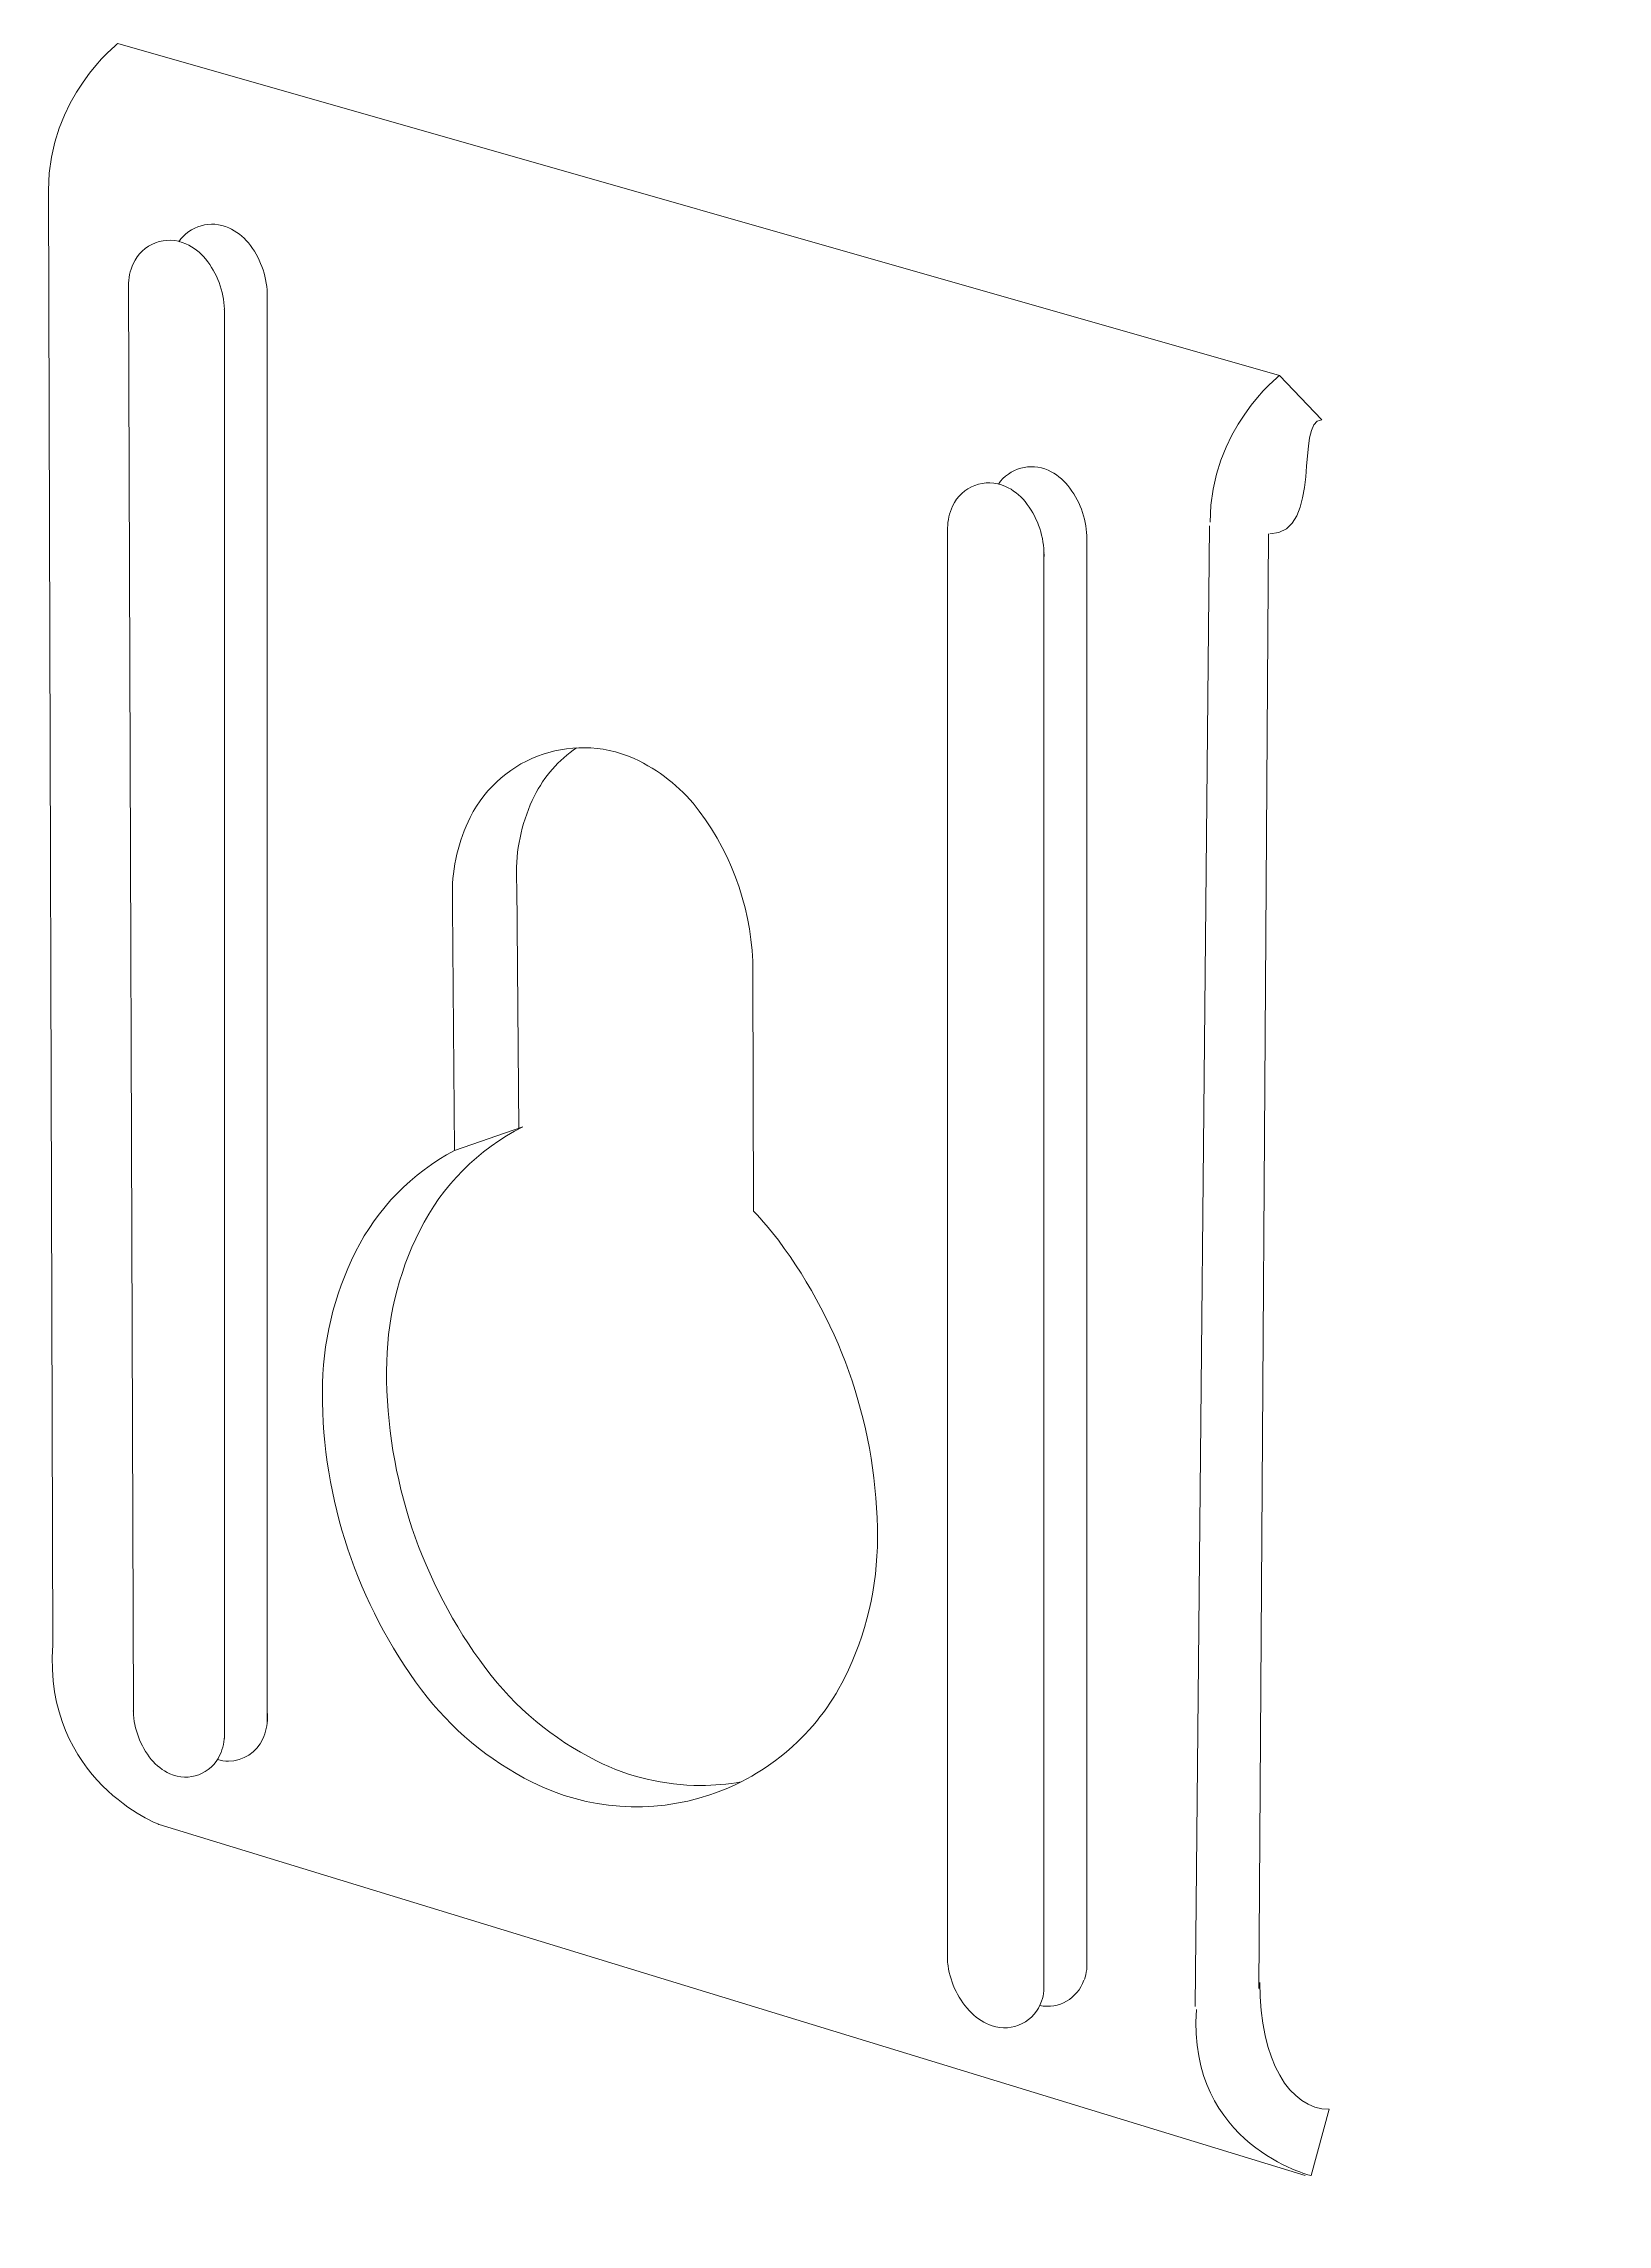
# Model space of a CAD drawing. Header units: metres. Extents: x -27.1 to 47.9, y -10.7 to 6.6.
# Drawn here: x 13.264 to 13.71, y 2.472 to 3.094 of the extents above; entities that cross this region are included whole.
import ezdxf

# ---------------------------------------------------------------- set-up
doc = ezdxf.new("R2010")
doc.units = ezdxf.units.M
doc.header["$MEASUREMENT"] = 0
doc.layers.add('PDF_Working_Num_Penna__7_Num_Penna__7_Num_Penna__7_Num_Penna__7_Num_Penna__7_Num_Penna__7', color=7, linetype='Continuous', lineweight=18)
doc.styles.add('GENERATED_STYLE_1', font='Arial')

msp = doc.modelspace()

# ---------------------------------------------------------------- linework, layer by layer
at = {"layer": 'PDF_Working_Num_Penna__7_Num_Penna__7_Num_Penna__7_Num_Penna__7_Num_Penna__7_Num_Penna__7', "color": 7, "linetype": 'Continuous', "lineweight": 18, "flags": 128}
for points in [[(13.28521, 3.09378), (13.61667, 2.99907)], [(13.26664, 2.63692), (13.26541, 3.052)], [(13.31566, 2.61022), (13.31566, 3.0177)], [(13.32787, 3.02227), (13.32787, 2.61479)], [(13.62876, 2.98642), (13.61667, 2.99907)], [(13.59668, 2.95618), (13.59264, 2.53376)], [(13.61078, 2.53892), (13.61358, 2.95397)], [(13.29701, 2.58571), (13.62398, 2.48554)], [(13.63086, 2.50447), (13.62569, 2.48554)]]:
    msp.add_lwpolyline(points, dxfattribs=at)
for points in [[(13.31565, 3.01798, 0.162092), (13.31027, 3.03235, 0.116747), (13.30468, 3.03666, 0.414423), (13.28962, 3.031, 0.107893), (13.28825, 3.02466), (13.28825, 3.0241)], [(13.32787, 3.02169), (13.32787, 3.02199, 0.015457), (13.32786, 3.02256, 0.162741), (13.32248, 3.03692, 0.115623), (13.31688, 3.04125, 0.362195), (13.30261, 3.03725)], [(13.28824, 3.02511), (13.28967, 2.61791, 0.16286), (13.29478, 2.60429, 0.117079), (13.30008, 2.60018, 0.412195), (13.31437, 2.60554, 0.107452), (13.31568, 2.61158, 0.016296), (13.31566, 2.61212)], [(13.54949, 2.94873, 0.162783), (13.54409, 2.96312, 0.117944), (13.5385, 2.96746, 0.413317), (13.52338, 2.9618, 0.106492), (13.522, 2.95561), (13.522, 2.5466)], [(13.56168, 2.95172, 0.01747), (13.56172, 2.95273, 0.015457), (13.5617, 2.95331, 0.162034), (13.5563, 2.96771, 0.116444), (13.55071, 2.97205, 0.361835), (13.53648, 2.9681)], [(13.522, 2.54839, 0.019178), (13.52196, 2.5475, 0.034046), (13.52212, 2.54537, 0.162771), (13.52885, 2.53193, 0.116052), (13.53472, 2.52829, 0.415185), (13.54882, 2.53534, 0.052882), (13.54947, 2.53821), (13.54947, 2.94922)], [(13.56168, 2.95379), (13.56168, 2.54432, -0.05234), (13.56103, 2.54144)], [(13.38132, 2.77803, 0.156206), (13.35305, 2.74908, 0.11641), (13.34359, 2.70902, 0.162315), (13.37189, 2.62414, 0.116501), (13.40349, 2.59776, 0.414355), (13.49254, 2.62745, 0.116315), (13.50199, 2.6675, 0.162236), (13.4737, 2.75238, 0.030144), (13.46665, 2.76068), (13.46644, 2.82889, 0.162196), (13.45111, 2.87484, 0.116013), (13.43401, 2.88912, 0.414098), (13.38579, 2.87304, 0.116175), (13.38068, 2.85135, 0.012052), (13.38076, 2.84763), (13.38132, 2.77803), (13.4008, 2.78474, 0.161002), (13.37136, 2.75518, 0.116485), (13.36191, 2.71512, 0.162289), (13.3902, 2.63024, 0.116607), (13.4218, 2.60387, 0.116473), (13.45149, 2.59685, 0.042898), (13.46309, 2.59787)], [(13.39964, 2.78413), (13.39907, 2.85373, -0.012005), (13.39899, 2.85745, -0.116175), (13.40411, 2.87914, -0.129629), (13.41615, 2.89286)], [(13.31368, 2.60427, 0.076195), (13.3168, 2.60379, 0.293425), (13.32662, 2.61012, 0.107657), (13.32793, 2.61616, 0.016293), (13.32792, 2.6167, 0.009836), (13.32787, 2.61763)]]:
    msp.add_lwpolyline(points, format="xyb", dxfattribs=at)
at = {"layer": 'PDF_Working_Num_Penna__7_Num_Penna__7_Num_Penna__7_Num_Penna__7_Num_Penna__7_Num_Penna__7', "color": 7, "linetype": 'Continuous', "lineweight": 18}
for centre, radius, start, end in [((13.53525, 2.94815), 0.01426, 355.93529, 359.99808), ((13.55048, 2.54475), 0.01092, 258.45011, 341.48713)]:
    msp.add_arc(centre, radius, start, end, dxfattribs=at)
for points in [[(13.26541, 3.052), (13.26541, 3.0784), (13.28521, 3.09378), (13.28521, 3.09378)], [(13.31566, 3.01741), (13.31585, 3.01741), (13.31546, 3.01798), (13.31565, 3.01798)], [(13.61667, 2.99907), (13.61667, 2.99907), (13.59687, 2.98367), (13.59687, 2.95727)], [(13.61392, 2.95397), (13.62931, 2.95397), (13.62089, 2.98642), (13.62876, 2.98642)], [(13.52199, 2.95543), (13.52206, 2.95543), (13.52194, 2.95524), (13.522, 2.95524)], [(13.54951, 2.94815), (13.54969, 2.94815), (13.5493, 2.94873), (13.5495, 2.94873)], [(13.26664, 2.63692), (13.26406, 2.59817), (13.29701, 2.58571), (13.29701, 2.58571)], [(13.28966, 2.61845), (13.28983, 2.61845), (13.28949, 2.61791), (13.28967, 2.61791)], [(13.61106, 2.54064), (13.61106, 2.51826), (13.61967, 2.50447), (13.63086, 2.50447)], [(13.62569, 2.48554), (13.62569, 2.48554), (13.5904, 2.49415), (13.59298, 2.53289)]]:
    msp.add_open_spline(points, degree=3, dxfattribs=at)

# ---------------------------------------------------------------- texts
at = {"layer": 'PDF_Working_Num_Penna__7_Num_Penna__7_Num_Penna__7_Num_Penna__7_Num_Penna__7_Num_Penna__7', "color": 7, "linetype": 'Continuous', "lineweight": 18, "insert": (13.71025, 2.47162), "char_height": 0.00000321, "attachment_point": 7, "rotation": 90, "style": 'GENERATED_STYLE_1'}
msp.add_mtext('\\A1;{\\pql;\\fArial|b0|i0|c0|p34;103693}', dxfattribs=at)

doc.saveas('drawing.dxf')
